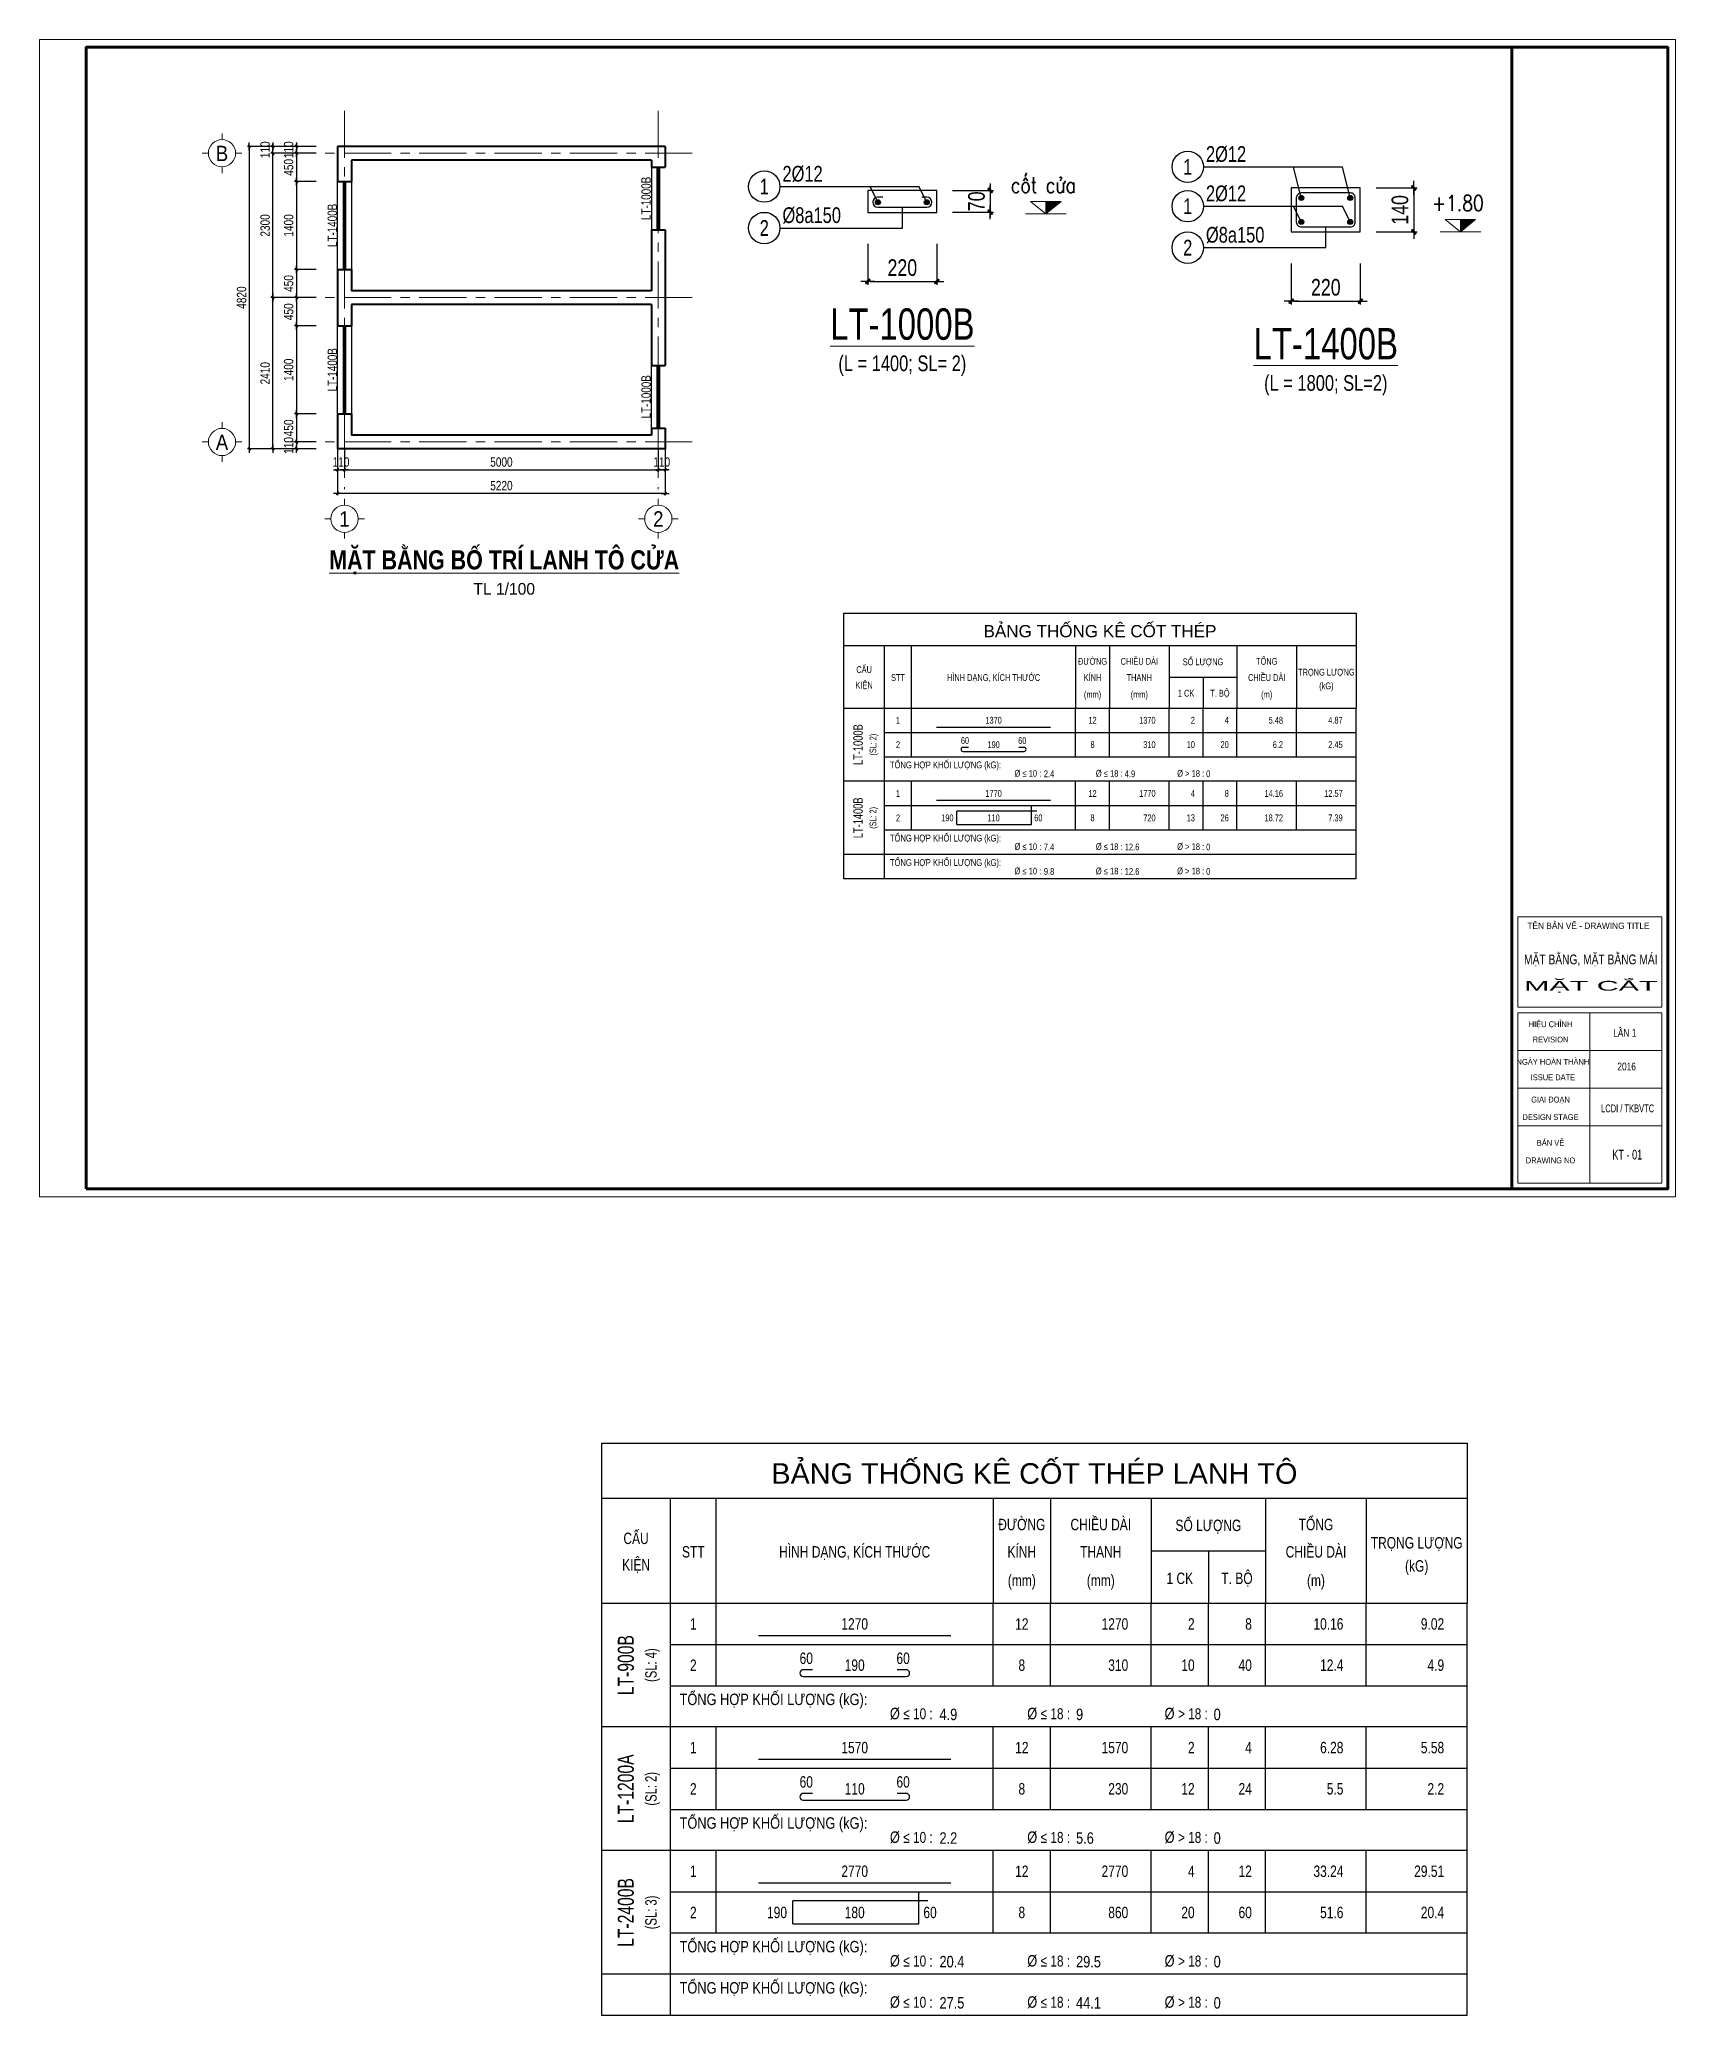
# Model space of a CAD drawing. Header units: millimetres. Extents: x 3293446 to 3468331, y 133678 to 182883.
# Drawn here: x 3382566 to 3408634, y 133678 to 165156 of the extents above; entities that cross this region are included whole.
import ezdxf
from ezdxf.enums import TextEntityAlignment as Align

# ---------------------------------------------------------------- set-up
doc = ezdxf.new("R2010")
doc.units = ezdxf.units.MM
doc.header["$LTSCALE"] = 600
doc.header["$MEASUREMENT"] = 0
doc.header["$PDMODE"] = 32
doc.linetypes.add('CENTER', pattern=[2, 1.25, -0.25, 0.25, -0.25])
doc.layers.get('0').update_dxf_attribs({"lineweight": 0})
doc.layers.get('Defpoints').update_dxf_attribs({"lineweight": 0})
for name, color, linetype, lineweight in [('cat1', 30, 'Continuous', 40), ('Khungten_LCDI', 7, 'Continuous', 5), ('LC Dim', 8, 'Continuous', 18), ('LC ISO', 153, 'Continuous', 13), ('LC Net manh', 239, 'Continuous', 5), ('LC Net thay', 7, 'Continuous', 25), ('LC Text1', 3, 'Continuous', 20), ('LC Text2', 7, 'Continuous', 18), ('truc', 76, 'CENTER', 9)]:
    doc.layers.add(name, color=color, linetype=linetype, lineweight=lineweight)
for name, color, linetype in [('DIM', 1, 'Continuous'), ('KCS_BORDER', 3, 'Continuous'), ('KCS_CHI', 1, 'Continuous'), ('KCS_LANH_TO', 3, 'Continuous'), ('KCS_SNODE', 6, 'Continuous'), ('KCS_STEEL', 4, 'Continuous'), ('KCS_TEXT', 2, 'Continuous'), ('KCS_TEXT_SLCK', 3, 'Continuous'), ('KCS_TEXT_TCK', 3, 'Continuous'), ('KCS_TEXT_TK', 2, 'Continuous'), ('KCS_THONGKE', 5, 'Continuous'), ('MANH', 147, 'Continuous')]:
    doc.layers.add(name, color=color, linetype=linetype)
doc.styles.add('HOATBIF', font='hoatbif.shx', dxfattribs={"width": 0.8})
doc.styles.add('KCS_BIGTEXT', font='arial.ttf', dxfattribs={"width": 0.75})
doc.styles.add('KCS_SMTEXT', font='arial.ttf', dxfattribs={"width": 0.7})
doc.styles.add('Khungten', font='VHAVAN.TTF', dxfattribs={"width": 0.9, "height": 5000})
doc.styles.add('LC 1', font='VHAVANB.TTF')
doc.styles.add('LC3', font='VHARIALB.TTF', dxfattribs={"width": 0.8})
doc.styles.add('T1', font='Vnsimli.shx', dxfattribs={"width": 0.8})
doc.styles.add('Title', font='VHBLACK.TTF', dxfattribs={"width": 0.8})
doc.dimstyles.new('1-100', dxfattribs={"dimscale": 106, "dimtxt": 2.5, "dimasz": 0.35, "dimexe": 0.5, "dimexo": 0, "dimgap": 0.8, "dimtad": 1, "dimdec": 0, "dimzin": 0, "dimdsep": 46, "dimtxsty": 'HOATBIF', "dimblk1": 'DOT', "dimblk2": 'DOT', "dimsah": 1, "dimcen": -1, "dimdle": 1, "dimclrd": 256, "dimclre": 256, "dimclrt": 4, "dimadec": 3, "dimazin": 2, "dimtfac": 0.333333, "dimtdec": 0, "dimtix": 1, "dimtmove": 2, "dimatfit": 3, "dimldrblk": 'DOT', "dimfxl": 1, "dimtvp": 0.833333, "dimtolj": 1, "dimtzin": 0, "dimarcsym": 0})
doc.dimstyles.new('Copy of 1-100 (1- 60)', dxfattribs={"dimscale": 60, "dimtxt": 2.5, "dimasz": 0.35, "dimexe": 0.5, "dimexo": 0, "dimgap": 0.8, "dimtad": 1, "dimdec": 0, "dimzin": 0, "dimdsep": 46, "dimtxsty": 'HOATBIF', "dimblk1": 'DOT', "dimblk2": 'DOT', "dimsah": 1, "dimcen": -1, "dimdle": 1, "dimclrd": 256, "dimclre": 256, "dimclrt": 4, "dimadec": 3, "dimazin": 2, "dimtfac": 0.333333, "dimtdec": 0, "dimtix": 1, "dimtmove": 2, "dimatfit": 3, "dimldrblk": 'DOT', "dimfxl": 1, "dimtvp": 0.833333, "dimtolj": 1, "dimtzin": 0, "dimarcsym": 0})

msp = doc.modelspace()

# ---------------------------------------------------------------- texts
at = {"layer": 'KCS_TEXT', "style": 'KCS_SMTEXT', "width": 0.75}
for s, p in [('2%%c12', (3401151.7, 163206.9)), ('2%%c12', (3394404.3, 162892.6)), ('2%%c12', (3401151.7, 162579.9)), ('%%c8a150', (3394404.3, 162232.6)), ('%%c8a150', (3401151.7, 161919.9))]:
    msp.add_text(s, height=250, dxfattribs=at).set_placement(p)
for s, p in [('LT-1000B', (3392305.9, 162624)), ('LT-1400B', (3387305.9, 162194)), ('LT-1400B', (3387305.9, 159894)), ('LT-1000B', (3392305.9, 159464))]:
    msp.add_text(s, height=150, rotation=90, dxfattribs=at).set_placement(p, align=Align.CENTER)
for s, p in [('(L = 1400; SL= 2)', (3396314.3, 159872.7)), ('(L = 1800; SL=2)', (3403061.7, 159560))]:
    msp.add_text(s, height=250, dxfattribs=at).set_placement(p, align=Align.CENTER)
at = {"layer": 'KCS_TEXT_SLCK', "style": 'KCS_SMTEXT', "width": 0.7}
for p in [(3395899.9, 153922.9), (3395899.9, 152756.5)]:
    msp.add_text('(SL: 2)', height=108, rotation=90, dxfattribs=at).set_placement(p, align=Align.CENTER)
at = {"layer": 'KCS_TEXT_SLCK', "ltscale": 0.5, "style": 'KCS_SMTEXT', "width": 0.7}
for s, p in [('(SL: 4)', (3392399.9, 139258.9)), ('(SL: 2)', (3392399.9, 137289.1)), ('(SL: 3)', (3392399.9, 135319.4))]:
    msp.add_text(s, height=182.38, rotation=90, dxfattribs=at).set_placement(p, align=Align.CENTER)
at = {"layer": 'KCS_TEXT_TCK', "style": 'KCS_SMTEXT', "width": 0.7}
for s, p in [('LT-1000B', (3395683.9, 153922.9)), ('LT-1400B', (3395683.9, 152756.5))]:
    msp.add_text(s, height=151.2, rotation=90, dxfattribs=at).set_placement(p, align=Align.CENTER)
at = {"layer": 'KCS_TEXT_TCK', "ltscale": 0.5, "style": 'KCS_SMTEXT', "width": 0.7}
for s, p in [('LT-900B', (3392035.2, 139258.9)), ('LT-1200A', (3392035.2, 137289.1)), ('LT-2400B', (3392035.2, 135319.4))]:
    msp.add_text(s, height=255.33, rotation=90, dxfattribs=at).set_placement(p, align=Align.CENTER)
at = {"layer": 'KCS_TEXT_TK', "style": 'KCS_SMTEXT', "width": 0.75}
for s, p in [('1', (3400861.7, 163126.9)), ('1', (3394114.3, 162812.6)), ('1', (3394114.7, 162814.6)), ('1', (3400861.7, 162499.9)), ('2', (3394114.3, 162152.6)), ('2', (3394114.7, 162154.6)), ('2', (3400861.7, 161839.9))]:
    msp.add_text(s, height=250, dxfattribs=at).set_placement(p, align=Align.MIDDLE_CENTER)
at = {"layer": 'KCS_TEXT_TK', "color": 4, "style": 'KCS_BIGTEXT'}
msp.add_text('BẢNG THỐNG KÊ CỐT THÉP LANH TÔ', height=328.286, dxfattribs=at).set_placement((3398418.5, 142359.3), align=Align.MIDDLE)
at = {"layer": 'KCS_TEXT_TK', "style": 'KCS_SMTEXT', "width": 0.75}
for s, height, p in [('CẤU', 182.38, (3392071.6, 141187.8)), ('ĐƯỜNG', 182.38, (3398217.9, 141408.1)), ('CHIỀU DÀI', 182.38, (3399476.3, 141408.1)), ('SỐ LƯỢNG', 182.38, (3401190.7, 141394.6)), ('TỔNG', 182.38, (3402905.1, 141408.1)), ('STT', 182.38, (3392983.5, 140972.8)), ('HÌNH DẠNG, KÍCH THƯỚC', 182.381, (3395555.1, 140972.8)), ('KÍNH', 182.38, (3398217.9, 140972.8)), ('THANH', 182.38, (3399476.3, 140972.8)), ('CHIỀU DÀI', 182.38, (3402905.1, 140972.8)), ('TRỌNG LƯỢNG', 182.381, (3404510, 141116.9)), ('KIỆN', 182.38, (3392071.6, 140766.4)), ('(mm)', 182.38, (3398217.9, 140517.7)), ('(mm)', 182.38, (3399476.3, 140517.7)), ('1 CK', 182.38, (3400734.7, 140551)), ('T. BỘ', 182.38, (3401646.6, 140551)), ('(m)', 182.38, (3402905.1, 140517.7)), ('(kG)', 182.38, (3404510, 140748.7))]:
    msp.add_text(s, height=height, dxfattribs=at).set_placement(p, align=Align.CENTER)
at = {"layer": 'LC Text1', "ltscale": 0.2, "style": 'LC 1', "width": 0.9}
for s, p in [('b', (3385474, 163144.8)), ('a', (3385474, 158544.8)), ('1', (3387425.9, 157322.4)), ('2', (3392425.9, 157322.4))]:
    msp.add_text(s, height=244.9, dxfattribs=at).set_placement(p, align=Align.BOTTOM_CENTER)
at = {"layer": 'LC Text2', "style": 'KCS_BIGTEXT', "width": 0.75}
for s, p in [('%%ULT-1000B', (3396314.3, 160372.7)), ('%%ULT-1400B', (3403061.7, 160060))]:
    msp.add_text(s, height=500, dxfattribs=at).set_placement(p, align=Align.CENTER)

# ---------------------------------------------------------------- blocks, each defined once
blk = doc.blocks.new('lcdi fix')
at = {"layer": 'Defpoints', "lineweight": 0}
blk.add_lwpolyline([(-1200, -14850), (-1200, 14850), (40800, 14850), (40800, -14850)], close=True, dxfattribs=at)
at = {"layer": 'Khungten_LCDI', "color": 5, "lineweight": 60}
blk.add_line((36600, 14650), (36600, -14650), dxfattribs=at)
at = {"layer": 'Khungten_LCDI', "color": 5, "lineweight": 25}
blk.add_line((40600, -14650), (40600, 14650), dxfattribs=at)
at = {"layer": 'Khungten_LCDI', "color": 9, "lineweight": 15}
for p, q in [((38600, -10133), (38600, -14500)), ((40450, -11100), (36750, -11100)), ((40450, -12067), (36750, -12067)), ((40450, -13033), (36750, -13033))]:
    blk.add_line(p, q, dxfattribs=at)
at = {"layer": 'Khungten_LCDI', "color": 5, "lineweight": 60}
blk.add_lwpolyline([(0, -14650), (0, 14650), (40600, 14650), (40600, -14650)], close=True, dxfattribs=at)
at = {"layer": 'Khungten_LCDI', "color": 9, "lineweight": 15}
for points in [[(36750, -9983), (40450, -9983), (40450, -7667), (36750, -7667)], [(36750, -14500), (40450, -14500), (40450, -10133), (36750, -10133)]]:
    blk.add_lwpolyline(points, close=True, dxfattribs=at)
at = {"color": 7, "style": 'Khungten'}
blk.add_text('tªn b¶n vÏ - drawing title', height=160, dxfattribs=at).set_placement((38566, -7977), align=Align.CENTER)
at = {"color": 7}
for s, height, style, width, p in [('hiÖu chØnh', 150, 'Khungten', 0.8, (37592, -10499)), ('revision', 150, 'Khungten', 0.8, (37592, -10891)), ('ngµy hoµn thµnh', 150, 'Khungten', 0.8, (37654, -11466)), ('issue date', 150, 'Khungten', 0.8, (37654, -11862)), ('giai ®o¹n', 150, 'Khungten', 0.8, (37592, -12433)), ('lcdi / tkBVTC', 200, 'Title', 0.7, (39571, -12684)), ('design stage', 150, 'Khungten', 0.8, (37592, -12883)), ('b¶n vÏ', 150, 'Khungten', 0.8, (37592, -13544)), ('drawing nO', 150, 'Khungten', 0.8, (37592, -13994))]:
    blk.add_text(s, height=height, dxfattribs=dict(at, style=style, width=width)).set_placement(p, align=Align.CENTER)
at = {"color": 7, "style": 'Khungten', "width": 0.8}
for tag, p in [('REVISION', (39499, -10746)), ('NGAYHT', (39546, -11609))]:
    blk.add_attdef(tag, text='', height=200, dxfattribs=at).set_placement(p, align=Align.CENTER)
at = {"layer": 'LC Text1', "style": 'Title', "width": 3.882085}
for tag, p, p2 in [('TENBANVE1', (36913, -8886), (40339, -8886)), ('TENBANVE2', (36913, -9562), (40339, -9562))]:
    blk.add_attdef(tag, text='', height=250, dxfattribs=at).set_placement(p, p2, align=Align.FIT)
at = {"layer": 'LC Text1', "style": 'Title', "width": 0.7}
blk.add_attdef('SOBANVE', text='', height=250, dxfattribs=at).set_placement((39562, -13896), align=Align.CENTER)
blk = doc.blocks.new('TIEUDE1')
at = {"layer": 'LC Text2', "color": 7, "style": 'LC 1'}
blk.add_attdef('TIªU§Ò', text='', height=5, dxfattribs=at).set_placement((0, 0), align=Align.BOTTOM_CENTER)
blk.add_attdef('TL', text='', height=3, dxfattribs=at).set_placement((0, -2), align=Align.TOP_CENTER)
blk = doc.blocks.new('DOT')
at = {"layer": 'DIM'}
for p, q in [((-3, 0), (3, 0)), ((-1, -1), (1, 1))]:
    blk.add_line(p, q, dxfattribs=at)
blk.add_lwpolyline([(0.5, 1), (-1, -0.5), (-0.5, -1), (1, 0.5)], close=True, dxfattribs=at)
blk = doc.blocks.new('*D560')
at = {"layer": 'Defpoints', "color": 0, "transparency": 16777216}
for p in [(3395764, 161903), (3396864, 161903), (3396864, 161303)]:
    blk.add_point(p, dxfattribs=at)
at = {"layer": 'DIM', "lineweight": -2, "transparency": 16777216}
for p, q in [((3395764, 161903), (3395764, 161250)), ((3396864, 161903), (3396864, 161250)), ((3395801, 161303), (3396827, 161303))]:
    blk.add_line(p, q, dxfattribs=at)
at = {"layer": 'DIM', "lineweight": -2, "transparency": 16777216, "xscale": 37.09999999999999, "yscale": 37.09999999999999, "zscale": 37.09999999999999, "rotation": 180}
blk.add_blockref('DOT', (3395764, 161303), dxfattribs=at)
at = {"layer": 'DIM', "lineweight": -2, "transparency": 16777216, "xscale": 37.09999999999999, "yscale": 37.09999999999999, "zscale": 37.09999999999999}
blk.add_blockref('DOT', (3396864, 161303), dxfattribs=at)
at = {"layer": 'DIM', "color": 4, "transparency": 16777216, "insert": (3396314, 161520), "char_height": 265, "attachment_point": 5, "style": 'HOATBIF'}
blk.add_mtext('\\A1;220', dxfattribs=at)
blk = doc.blocks.new('_Dot')
at = {"color": 0, "linetype": 'ByBlock', "lineweight": -2}
blk.add_line((-0.5, 0), (-1, 0), dxfattribs=at)
at = {"color": 0, "linetype": 'ByBlock', "const_width": 0.5}
blk.add_lwpolyline([(-0.25, 0, 1), (0.25, 0, 1)], format="xyb", close=True, dxfattribs=at)
blk = doc.blocks.new('*D561')
at = {"layer": 'Defpoints', "color": 0, "transparency": 16777216}
for p in [(3397114, 162753), (3397114, 162403), (3397714, 162403)]:
    blk.add_point(p, dxfattribs=at)
at = {"layer": 'DIM', "lineweight": -2, "transparency": 16777216}
for p, q in [((3397114, 162753), (3397767, 162753)), ((3397714, 162790), (3397714, 162827)), ((3397714, 162753), (3397714, 162403)), ((3397114, 162403), (3397767, 162403)), ((3397714, 162366), (3397714, 162328))]:
    blk.add_line(p, q, dxfattribs=at)
at = {"layer": 'DIM', "lineweight": -2, "transparency": 16777216, "xscale": 37.09999999999999, "yscale": 37.09999999999999, "zscale": 37.09999999999999}
for p, rotation in [((3397714, 162753), 270), ((3397714, 162403), 90)]:
    blk.add_blockref('DOT', p, dxfattribs=dict(at, rotation=rotation))
at = {"layer": 'DIM', "color": 4, "transparency": 16777216, "insert": (3397497, 162578), "char_height": 265, "attachment_point": 5, "rotation": 90, "style": 'HOATBIF'}
blk.add_mtext('\\A1;70', dxfattribs=at)
blk = doc.blocks.new('KCS_SNODE')
at = {"layer": 'KCS_SNODE'}
blk.add_hatch(color=256, dxfattribs=at).paths.add_polyline_path([(10, 0, 1), (-10, 0, 1)])
blk.add_circle((0, 0), 10, dxfattribs=at)
blk = doc.blocks.new('*D558')
at = {"layer": 'Defpoints', "color": 0, "transparency": 16777216}
for p in [(3402512, 161590), (3403612, 161590), (3403612, 160990)]:
    blk.add_point(p, dxfattribs=at)
at = {"layer": 'DIM', "lineweight": -2, "transparency": 16777216}
for p, q in [((3402512, 161590), (3402512, 160937)), ((3403612, 161590), (3403612, 160937)), ((3402549, 160990), (3403575, 160990))]:
    blk.add_line(p, q, dxfattribs=at)
at = {"layer": 'DIM', "lineweight": -2, "transparency": 16777216, "xscale": 37.09999999999999, "yscale": 37.09999999999999, "zscale": 37.09999999999999, "rotation": 180}
blk.add_blockref('DOT', (3402512, 160990), dxfattribs=at)
at = {"layer": 'DIM', "lineweight": -2, "transparency": 16777216, "xscale": 37.09999999999999, "yscale": 37.09999999999999, "zscale": 37.09999999999999}
blk.add_blockref('DOT', (3403612, 160990), dxfattribs=at)
at = {"layer": 'DIM', "color": 4, "transparency": 16777216, "insert": (3403062, 161207), "char_height": 265, "attachment_point": 5, "style": 'HOATBIF'}
blk.add_mtext('\\A1;220', dxfattribs=at)
blk = doc.blocks.new('*D559')
at = {"layer": 'Defpoints', "color": 0, "transparency": 16777216}
for p in [(3403862, 162792), (3403862, 162090), (3404462, 162090)]:
    blk.add_point(p, dxfattribs=at)
at = {"layer": 'DIM', "lineweight": -2, "transparency": 16777216}
for p, q in [((3403862, 162792), (3404515, 162792)), ((3404462, 162755), (3404462, 162127)), ((3403862, 162090), (3404515, 162090))]:
    blk.add_line(p, q, dxfattribs=at)
at = {"layer": 'DIM', "lineweight": -2, "transparency": 16777216, "xscale": 37.09999999999999, "yscale": 37.09999999999999, "zscale": 37.09999999999999}
for p, rotation in [((3404462, 162792), 90), ((3404462, 162090), 270)]:
    blk.add_blockref('DOT', p, dxfattribs=dict(at, rotation=rotation))
at = {"layer": 'DIM', "color": 4, "transparency": 16777216, "insert": (3404244, 162441), "char_height": 265, "attachment_point": 5, "rotation": 90, "style": 'HOATBIF'}
blk.add_mtext('\\A1;140', dxfattribs=at)
blk = doc.blocks.new('Caodo1')
at = {"layer": 'LC Text1'}
blk.add_hatch(color=4, dxfattribs=at).paths.add_polyline_path([(0, 200), (0, 0), (243, 200)])
at = {"layer": 'LC Text1', "color": 4}
for p, q in [((324, 0), (-324, 0)), ((0, 0), (0, 200))]:
    blk.add_line(p, q, dxfattribs=at)
blk.add_lwpolyline([(-243, 200), (243, 200), (0, 0), (0, 0)], close=True, dxfattribs=at)
at = {"layer": 'LC Text1', "color": 4, "style": 'T1', "width": 0.8}
blk.add_attdef('%%P0,00', text='', height=250, dxfattribs=at).set_placement((-39, 460), align=Align.MIDDLE_CENTER)
blk = doc.blocks.new('TK_2')
at = {"layer": 'KCS_STEEL'}
blk.add_line((19.25, 2), (61.25, 2), dxfattribs=at)
at = {"layer": 'KCS_TEXT_TK'}
for p, q in [((-15, 0), (-15, 9)), ((0, 0), (0, 9)), ((10, 0), (10, 9)), ((70.5, 0), (70.5, 9)), ((83, 0), (83, 9)), ((105, 0), (105, 9)), ((117.5, 0), (117.5, 9)), ((130, 0), (130, 9)), ((152, 0), (152, 9)), ((174, 0), (174, 9))]:
    blk.add_line(p, q, dxfattribs=at)
at = {"layer": 'KCS_THONGKE'}
blk.add_line((0, 0), (174, 0), dxfattribs=at)
at = {"layer": 'KCS_TEXT_TK', "style": 'KCS_SMTEXT', "width": 0.75}
for tag, p in [('SH', (5, 4.5)), ('L2', (40.25, 4.5)), ('DK', (76.75, 4.5))]:
    blk.add_attdef(tag, text='', height=2.5, dxfattribs=at).set_placement(p, align=Align.MIDDLE)
for tag, p in [('DAI', (100, 4.5)), ('SL1', (114.5, 4.5)), ('SLA', (127, 4.5)), ('DT', (147, 4.5)), ('TL', (169, 4.5))]:
    blk.add_attdef(tag, text='', height=2.5, dxfattribs=at).set_placement(p, align=Align.MIDDLE_RIGHT)
blk = doc.blocks.new('TK_4')
at = {"layer": 'KCS_STEEL'}
for p, q in [((31, 3.5), (29, 3.5)), ((29, 2), (51.5, 2)), ((51.5, 3.5), (49.5, 3.5))]:
    blk.add_line(p, q, dxfattribs=at)
for centre, start, end in [((29, 2.75), 90, 270), ((51.5, 2.75), 270, 90)]:
    blk.add_arc(centre, 0.75, start, end, dxfattribs=at)
at = {"layer": 'KCS_TEXT_TK'}
for p, q in [((-15, 0), (-15, 9)), ((0, 0), (0, 9)), ((10, 0), (10, 9)), ((70.5, 0), (70.5, 9)), ((83, 0), (83, 9)), ((105, 0), (105, 9)), ((117.5, 0), (117.5, 9)), ((130, 0), (130, 9)), ((152, 0), (152, 9)), ((174, 0), (174, 9))]:
    blk.add_line(p, q, dxfattribs=at)
at = {"layer": 'KCS_THONGKE'}
blk.add_line((0, 0), (174, 0), dxfattribs=at)
at = {"layer": 'KCS_TEXT_TK', "style": 'KCS_SMTEXT', "width": 0.75}
for tag, p in [('SH', (5, 4.5)), ('M', (29.67, 6)), ('L2', (40.25, 4.5)), ('M', (50.83, 6)), ('DK', (76.75, 4.5))]:
    blk.add_attdef(tag, text='', height=2.5, dxfattribs=at).set_placement(p, align=Align.MIDDLE)
for tag, p in [('DAI', (100, 4.5)), ('SL1', (114.5, 4.5)), ('SLA', (127, 4.5)), ('DT', (147, 4.5)), ('TL', (169, 4.5))]:
    blk.add_attdef(tag, text='', height=2.5, dxfattribs=at).set_placement(p, align=Align.MIDDLE_RIGHT)
blk = doc.blocks.new('TK_14')
at = {"layer": 'KCS_STEEL'}
for p, q in [((54.25, 2), (54.25, 9)), ((56.25, 7), (26.75, 7)), ((26.75, 2), (26.75, 7)), ((26.75, 2), (54.25, 2))]:
    blk.add_line(p, q, dxfattribs=at)
at = {"layer": 'KCS_TEXT_TK'}
for p, q in [((-15, 0), (-15, 9)), ((0, 0), (0, 9)), ((10, 0), (10, 9)), ((70.5, 0), (70.5, 9)), ((83, 0), (83, 9)), ((105, 0), (105, 9)), ((117.5, 0), (117.5, 9)), ((130, 0), (130, 9)), ((152, 0), (152, 9)), ((174, 0), (174, 9))]:
    blk.add_line(p, q, dxfattribs=at)
at = {"layer": 'KCS_THONGKE'}
blk.add_line((174, 0), (0, 0), dxfattribs=at)
at = {"layer": 'KCS_TEXT_TK', "style": 'KCS_SMTEXT', "width": 0.75}
for tag, p in [('SH', (5, 4.5)), ('L2', (40.25, 4.5)), ('DK', (76.75, 4.5))]:
    blk.add_attdef(tag, text='', height=2.5, dxfattribs=at).set_placement(p, align=Align.MIDDLE)
for tag, p in [('L1', (25.47, 4.5)), ('DAI', (100, 4.5)), ('SL1', (114.5, 4.5)), ('SLA', (127, 4.5)), ('DT', (147, 4.5)), ('TL', (169, 4.5))]:
    blk.add_attdef(tag, text='', height=2.5, dxfattribs=at).set_placement(p, align=Align.MIDDLE_RIGHT)
blk.add_attdef('M', text='', height=2.5, dxfattribs=at).set_placement((55.25, 4.5), align=Align.MIDDLE_LEFT)
blk = doc.blocks.new('CTK_THKL')
at = {"layer": 'KCS_TEXT_TK'}
for p, q in [((-15, 0), (-15, 9)), ((0, 0), (0, 9)), ((174, 0), (174, 9)), ((174, 0), (-15, 0))]:
    blk.add_line(p, q, dxfattribs=at)
at = {"layer": 'KCS_BORDER', "color": 5, "style": 'KCS_SMTEXT', "width": 0.7}
blk.add_attdef('TYPE', (85.49, -1.5), '', height=0.025, rotation=90, dxfattribs=at)
at = {"layer": 'KCS_TEXT_TK', "style": 'KCS_SMTEXT', "width": 0.8}
blk.add_text('TỔNG HỢP KHỐI LƯỢNG (kG):', height=2.5, dxfattribs=at).set_placement((2, 4.78))
at = {"layer": 'KCS_TEXT_TK', "char_height": 2.5, "attachment_point": 1, "style": 'KCS_SMTEXT'}
for s, insert in [('{\\W0.8;%%C \\fSymbol|b0|i0|c2|p18;\\H0.95833x;£ 10 :}', (47.94, 4.19)), ('{\\W0.8;%%C \\fSymbol|b0|i0|c2|p18;\\H0.95833x;£ 18 :}', (77.94, 4.19)), ('{\\W0.8;%%C \\fSymbol|b0|i0|c2|p18;\\H0.95833x;> 18 :}', (107.94, 4.19))]:
    blk.add_mtext_dynamic_manual_height_columns(s, width=13.4519, gutter_width=12.5, heights=[0], dxfattribs=dict(at, insert=insert))
at = {"layer": 'KCS_TEXT_TK', "style": 'KCS_SMTEXT', "width": 0.8}
for tag, p in [('TL1', (58.77, 1.5)), ('TL2', (88.6, 1.5)), ('TL3', (118.65, 1.5))]:
    blk.add_attdef(tag, p, '', height=2.5, dxfattribs=at)
blk = doc.blocks.new('TTRUC')
at = {"layer": 'LC ISO'}
for p, q in [((0, 6.9), (0, 10.1)), ((-6.9, 0), (-10.1, 0)), ((6.9, 0), (10.1, 0)), ((0, -6.9), (0, -10.1))]:
    blk.add_line(p, q, dxfattribs=at)
at = {"layer": 'LC Net manh'}
blk.add_circle((0, 0), 6.95, dxfattribs=at)
blk = doc.blocks.new('THONGKE_TITLE')
at = {"layer": 'KCS_TEXT_TK'}
for p, q in [((0, -35), (0, 0)), ((0, 0), (189, 0)), ((189, 0), (189, -35)), ((0, -12), (189, -12)), ((15, -35), (15, -12)), ((25, -35), (25, -12)), ((85.5, -12), (85.5, -35)), ((98, -12), (98, -35)), ((120, -12), (120, -35)), ((145, -12), (145, -35)), ((167, -12), (167, -35)), ((120, -23.56), (145, -23.56)), ((132.5, -23.56), (132.5, -35)), ((0, -35), (189, -35))]:
    blk.add_line(p, q, dxfattribs=at)
at = {"layer": 'KCS_TEXT_TK', "color": 4, "style": 'KCS_BIGTEXT'}
blk.add_text('BẢNG THỐNG KÊ CỐT THÉP', height=4.5, dxfattribs=at).set_placement((94.5, -6), align=Align.MIDDLE)
at = {"layer": 'KCS_TEXT_TK', "style": 'KCS_SMTEXT', "width": 0.75}
for s, p in [('CẤU', (7.5, -22.06)), ('HÌNH DẠNG, KÍCH THƯỚC', (55.25, -25.01)), ('ĐƯỜNG', (91.75, -19.04)), ('KÍNH', (91.75, -25.01)), ('CHIỀU DÀI', (109, -19.04)), ('SỐ LƯỢNG', (132.5, -19.22)), ('CHIỀU DÀI', (156, -25.01)), ('TỔNG', (156, -19.04)), ('TRỌNG LƯỢNG', (178, -23.03)), ('KIỆN', (7.5, -27.84)), ('STT', (20, -25.01)), ('(mm)', (91.75, -31.24)), ('THANH', (109, -25.01)), ('(mm)', (109, -31.24)), ('1 CK', (126.25, -30.79)), ('T. BỘ', (138.75, -30.79)), ('(m)', (156, -31.24)), ('(kG)', (178, -28.08))]:
    blk.add_text(s, height=2.5, dxfattribs=at).set_placement(p, align=Align.CENTER)
blk = doc.blocks.new('*D759')
at = {"layer": 'Defpoints', "color": 0, "transparency": 16777216}
for p in [(3387316, 158634), (3387426, 158634), (3387426, 158300)]:
    blk.add_point(p, dxfattribs=at)
at = {"layer": 'LC Dim', "lineweight": -2, "transparency": 16777216}
for p, q in [((3387316, 158634), (3387316, 158270)), ((3387426, 158634), (3387426, 158270)), ((3387295, 158300), (3387274, 158300)), ((3387316, 158300), (3387426, 158300)), ((3387447, 158300), (3387468, 158300))]:
    blk.add_line(p, q, dxfattribs=at)
at = {"layer": 'LC Dim', "lineweight": -2, "transparency": 16777216, "xscale": 21, "yscale": 21, "zscale": 21}
blk.add_blockref('DOT', (3387316, 158300), dxfattribs=at)
at = {"layer": 'LC Dim', "lineweight": -2, "transparency": 16777216, "xscale": 21, "yscale": 21, "zscale": 21, "rotation": 180}
blk.add_blockref('DOT', (3387426, 158300), dxfattribs=at)
at = {"layer": 'LC Dim', "color": 4, "transparency": 16777216, "insert": (3387371, 158424), "char_height": 150, "attachment_point": 5, "style": 'HOATBIF'}
blk.add_mtext('\\A1;110', dxfattribs=at)
blk = doc.blocks.new('*D760')
at = {"layer": 'Defpoints', "color": 0, "transparency": 16777216}
for p in [(3387426, 158634), (3392426, 158634), (3392426, 158300)]:
    blk.add_point(p, dxfattribs=at)
at = {"layer": 'LC Dim', "lineweight": -2, "transparency": 16777216}
for p, q in [((3387426, 158634), (3387426, 158270)), ((3392426, 158634), (3392426, 158270)), ((3387447, 158300), (3392405, 158300))]:
    blk.add_line(p, q, dxfattribs=at)
at = {"layer": 'LC Dim', "lineweight": -2, "transparency": 16777216, "xscale": 21, "yscale": 21, "zscale": 21, "rotation": 180}
blk.add_blockref('DOT', (3387426, 158300), dxfattribs=at)
at = {"layer": 'LC Dim', "lineweight": -2, "transparency": 16777216, "xscale": 21, "yscale": 21, "zscale": 21}
blk.add_blockref('DOT', (3392426, 158300), dxfattribs=at)
at = {"layer": 'LC Dim', "color": 4, "transparency": 16777216, "insert": (3389926, 158424), "char_height": 150, "attachment_point": 5, "style": 'HOATBIF'}
blk.add_mtext('\\A1;5000', dxfattribs=at)
blk = doc.blocks.new('*D762')
at = {"layer": 'Defpoints', "color": 0, "transparency": 16777216}
for p in [(3392426, 158634), (3392536, 158634), (3392426, 158300)]:
    blk.add_point(p, dxfattribs=at)
at = {"layer": 'LC Dim', "lineweight": -2, "transparency": 16777216}
for p, q in [((3392426, 158634), (3392426, 158270)), ((3392536, 158634), (3392536, 158270)), ((3392405, 158300), (3392384, 158300)), ((3392536, 158300), (3392426, 158300)), ((3392557, 158300), (3392578, 158300))]:
    blk.add_line(p, q, dxfattribs=at)
at = {"layer": 'LC Dim', "lineweight": -2, "transparency": 16777216, "xscale": 21, "yscale": 21, "zscale": 21}
blk.add_blockref('DOT', (3392426, 158300), dxfattribs=at)
at = {"layer": 'LC Dim', "lineweight": -2, "transparency": 16777216, "xscale": 21, "yscale": 21, "zscale": 21, "rotation": 180}
blk.add_blockref('DOT', (3392536, 158300), dxfattribs=at)
at = {"layer": 'LC Dim', "color": 4, "transparency": 16777216, "insert": (3392481, 158424), "char_height": 150, "attachment_point": 5, "style": 'HOATBIF'}
blk.add_mtext('\\A1;110', dxfattribs=at)
blk = doc.blocks.new('*D763')
at = {"layer": 'Defpoints', "color": 0, "transparency": 16777216}
for p in [(3387316, 158634), (3392536, 158634), (3387316, 157926)]:
    blk.add_point(p, dxfattribs=at)
at = {"layer": 'LC Dim', "lineweight": -2, "transparency": 16777216}
for p, q in [((3387316, 158634), (3387316, 157896)), ((3392536, 158634), (3392536, 157896)), ((3392515, 157926), (3387337, 157926))]:
    blk.add_line(p, q, dxfattribs=at)
at = {"layer": 'LC Dim', "lineweight": -2, "transparency": 16777216, "xscale": 21, "yscale": 21, "zscale": 21, "rotation": 180}
blk.add_blockref('DOT', (3387316, 157926), dxfattribs=at)
at = {"layer": 'LC Dim', "lineweight": -2, "transparency": 16777216, "xscale": 21, "yscale": 21, "zscale": 21}
blk.add_blockref('DOT', (3392536, 157926), dxfattribs=at)
at = {"layer": 'LC Dim', "color": 4, "transparency": 16777216, "insert": (3389926, 158048), "char_height": 150, "attachment_point": 5, "style": 'HOATBIF'}
blk.add_mtext('\\A1;5220', dxfattribs=at)
blk = doc.blocks.new('*D764')
at = {"layer": 'Defpoints', "color": 0, "transparency": 16777216}
for p in [(3386972, 163454), (3386659, 163344), (3386972, 163344)]:
    blk.add_point(p, dxfattribs=at)
at = {"layer": 'LC Dim', "lineweight": -2, "transparency": 16777216}
for p, q in [((3386972, 163454), (3386629, 163454)), ((3386659, 163475), (3386659, 163496)), ((3386659, 163454), (3386659, 163344)), ((3386972, 163344), (3386629, 163344)), ((3386659, 163323), (3386659, 163302))]:
    blk.add_line(p, q, dxfattribs=at)
at = {"layer": 'LC Dim', "lineweight": -2, "transparency": 16777216, "xscale": 21, "yscale": 21, "zscale": 21}
for p, rotation in [((3386659, 163454), 270), ((3386659, 163344), 90)]:
    blk.add_blockref('DOT', p, dxfattribs=dict(at, rotation=rotation))
at = {"layer": 'LC Dim', "color": 4, "transparency": 16777216, "insert": (3386536, 163399), "char_height": 150, "attachment_point": 5, "rotation": 90, "style": 'HOATBIF'}
blk.add_mtext('\\A1;110', dxfattribs=at)
blk = doc.blocks.new('*D766')
at = {"layer": 'Defpoints', "color": 0, "transparency": 16777216}
for p in [(3386972, 163344), (3386659, 162894), (3386972, 162894)]:
    blk.add_point(p, dxfattribs=at)
at = {"layer": 'LC Dim', "lineweight": -2, "transparency": 16777216}
for p, q in [((3386972, 163344), (3386629, 163344)), ((3386659, 163323), (3386659, 162915)), ((3386972, 162894), (3386629, 162894))]:
    blk.add_line(p, q, dxfattribs=at)
at = {"layer": 'LC Dim', "lineweight": -2, "transparency": 16777216, "xscale": 21, "yscale": 21, "zscale": 21}
for p, rotation in [((3386659, 163344), 90), ((3386659, 162894), 270)]:
    blk.add_blockref('DOT', p, dxfattribs=dict(at, rotation=rotation))
at = {"layer": 'LC Dim', "color": 4, "transparency": 16777216, "insert": (3386536, 163119), "char_height": 150, "attachment_point": 5, "rotation": 90, "style": 'HOATBIF'}
blk.add_mtext('\\A1;450', dxfattribs=at)
blk = doc.blocks.new('*D767')
at = {"layer": 'Defpoints', "color": 0, "transparency": 16777216}
for p in [(3386972, 162894), (3386659, 161494), (3386972, 161494)]:
    blk.add_point(p, dxfattribs=at)
at = {"layer": 'LC Dim', "lineweight": -2, "transparency": 16777216}
for p, q in [((3386972, 162894), (3386629, 162894)), ((3386659, 162873), (3386659, 161515)), ((3386972, 161494), (3386629, 161494))]:
    blk.add_line(p, q, dxfattribs=at)
at = {"layer": 'LC Dim', "lineweight": -2, "transparency": 16777216, "xscale": 21, "yscale": 21, "zscale": 21}
for p, rotation in [((3386659, 162894), 90), ((3386659, 161494), 270)]:
    blk.add_blockref('DOT', p, dxfattribs=dict(at, rotation=rotation))
at = {"layer": 'LC Dim', "color": 4, "transparency": 16777216, "insert": (3386536, 162194), "char_height": 150, "attachment_point": 5, "rotation": 90, "style": 'HOATBIF'}
blk.add_mtext('\\A1;1400', dxfattribs=at)
blk = doc.blocks.new('*D768')
at = {"layer": 'Defpoints', "color": 0, "transparency": 16777216}
for p in [(3386972, 161494), (3386659, 161044), (3386972, 161044)]:
    blk.add_point(p, dxfattribs=at)
at = {"layer": 'LC Dim', "lineweight": -2, "transparency": 16777216}
for p, q in [((3386972, 161494), (3386629, 161494)), ((3386659, 161473), (3386659, 161065)), ((3386972, 161044), (3386629, 161044))]:
    blk.add_line(p, q, dxfattribs=at)
at = {"layer": 'LC Dim', "lineweight": -2, "transparency": 16777216, "xscale": 21, "yscale": 21, "zscale": 21}
for p, rotation in [((3386659, 161494), 90), ((3386659, 161044), 270)]:
    blk.add_blockref('DOT', p, dxfattribs=dict(at, rotation=rotation))
at = {"layer": 'LC Dim', "color": 4, "transparency": 16777216, "insert": (3386536, 161269), "char_height": 150, "attachment_point": 5, "rotation": 90, "style": 'HOATBIF'}
blk.add_mtext('\\A1;450', dxfattribs=at)
blk = doc.blocks.new('*D769')
at = {"layer": 'Defpoints', "color": 0, "transparency": 16777216}
for p in [(3386972, 161044), (3386659, 160594), (3386972, 160594)]:
    blk.add_point(p, dxfattribs=at)
at = {"layer": 'LC Dim', "lineweight": -2, "transparency": 16777216}
for p, q in [((3386972, 161044), (3386629, 161044)), ((3386659, 161023), (3386659, 160615)), ((3386972, 160594), (3386629, 160594))]:
    blk.add_line(p, q, dxfattribs=at)
at = {"layer": 'LC Dim', "lineweight": -2, "transparency": 16777216, "xscale": 21, "yscale": 21, "zscale": 21}
for p, rotation in [((3386659, 161044), 90), ((3386659, 160594), 270)]:
    blk.add_blockref('DOT', p, dxfattribs=dict(at, rotation=rotation))
at = {"layer": 'LC Dim', "color": 4, "transparency": 16777216, "insert": (3386536, 160819), "char_height": 150, "attachment_point": 5, "rotation": 90, "style": 'HOATBIF'}
blk.add_mtext('\\A1;450', dxfattribs=at)
blk = doc.blocks.new('*D770')
at = {"layer": 'Defpoints', "color": 0, "transparency": 16777216}
for p in [(3386972, 160594), (3386659, 159194), (3386972, 159194)]:
    blk.add_point(p, dxfattribs=at)
at = {"layer": 'LC Dim', "lineweight": -2, "transparency": 16777216}
for p, q in [((3386972, 160594), (3386629, 160594)), ((3386659, 160573), (3386659, 159215)), ((3386972, 159194), (3386629, 159194))]:
    blk.add_line(p, q, dxfattribs=at)
at = {"layer": 'LC Dim', "lineweight": -2, "transparency": 16777216, "xscale": 21, "yscale": 21, "zscale": 21}
for p, rotation in [((3386659, 160594), 90), ((3386659, 159194), 270)]:
    blk.add_blockref('DOT', p, dxfattribs=dict(at, rotation=rotation))
at = {"layer": 'LC Dim', "color": 4, "transparency": 16777216, "insert": (3386536, 159894), "char_height": 150, "attachment_point": 5, "rotation": 90, "style": 'HOATBIF'}
blk.add_mtext('\\A1;1400', dxfattribs=at)
blk = doc.blocks.new('*D771')
at = {"layer": 'Defpoints', "color": 0, "transparency": 16777216}
for p in [(3386972, 159194), (3386659, 158744), (3386972, 158744)]:
    blk.add_point(p, dxfattribs=at)
at = {"layer": 'LC Dim', "lineweight": -2, "transparency": 16777216}
for p, q in [((3386972, 159194), (3386629, 159194)), ((3386659, 159173), (3386659, 158765)), ((3386972, 158744), (3386629, 158744))]:
    blk.add_line(p, q, dxfattribs=at)
at = {"layer": 'LC Dim', "lineweight": -2, "transparency": 16777216, "xscale": 21, "yscale": 21, "zscale": 21}
for p, rotation in [((3386659, 159194), 90), ((3386659, 158744), 270)]:
    blk.add_blockref('DOT', p, dxfattribs=dict(at, rotation=rotation))
at = {"layer": 'LC Dim', "color": 4, "transparency": 16777216, "insert": (3386536, 158969), "char_height": 150, "attachment_point": 5, "rotation": 90, "style": 'HOATBIF'}
blk.add_mtext('\\A1;450', dxfattribs=at)
blk = doc.blocks.new('*D772')
at = {"layer": 'Defpoints', "color": 0, "transparency": 16777216}
for p in [(3386972, 158744), (3386659, 158634), (3386972, 158634)]:
    blk.add_point(p, dxfattribs=at)
at = {"layer": 'LC Dim', "lineweight": -2, "transparency": 16777216}
for p, q in [((3386972, 158744), (3386629, 158744)), ((3386659, 158765), (3386659, 158786)), ((3386659, 158744), (3386659, 158634)), ((3386972, 158634), (3386629, 158634)), ((3386659, 158613), (3386659, 158592))]:
    blk.add_line(p, q, dxfattribs=at)
at = {"layer": 'LC Dim', "lineweight": -2, "transparency": 16777216, "xscale": 21, "yscale": 21, "zscale": 21}
for p, rotation in [((3386659, 158744), 270), ((3386659, 158634), 90)]:
    blk.add_blockref('DOT', p, dxfattribs=dict(at, rotation=rotation))
at = {"layer": 'LC Dim', "color": 4, "transparency": 16777216, "insert": (3386536, 158689), "char_height": 150, "attachment_point": 5, "rotation": 90, "style": 'HOATBIF'}
blk.add_mtext('\\A1;110', dxfattribs=at)
blk = doc.blocks.new('*D773')
at = {"layer": 'Defpoints', "color": 0, "transparency": 16777216}
for p in [(3386284, 161044), (3386972, 161044), (3386972, 158634)]:
    blk.add_point(p, dxfattribs=at)
at = {"layer": 'LC Dim', "lineweight": -2, "transparency": 16777216}
for p, q in [((3386972, 161044), (3386254, 161044)), ((3386284, 158655), (3386284, 161023)), ((3386972, 158634), (3386254, 158634))]:
    blk.add_line(p, q, dxfattribs=at)
at = {"layer": 'LC Dim', "lineweight": -2, "transparency": 16777216, "xscale": 21, "yscale": 21, "zscale": 21}
for p, rotation in [((3386284, 161044), 90), ((3386284, 158634), 270)]:
    blk.add_blockref('DOT', p, dxfattribs=dict(at, rotation=rotation))
at = {"layer": 'LC Dim', "color": 4, "transparency": 16777216, "insert": (3386161, 159839), "char_height": 150, "attachment_point": 5, "rotation": 90, "style": 'HOATBIF'}
blk.add_mtext('\\A1;2410', dxfattribs=at)
blk = doc.blocks.new('*D774')
at = {"layer": 'Defpoints', "color": 0, "transparency": 16777216}
for p in [(3386284, 163344), (3386972, 163344), (3386972, 161044)]:
    blk.add_point(p, dxfattribs=at)
at = {"layer": 'LC Dim', "lineweight": -2, "transparency": 16777216}
for p, q in [((3386972, 163344), (3386254, 163344)), ((3386284, 161065), (3386284, 163323)), ((3386972, 161044), (3386254, 161044))]:
    blk.add_line(p, q, dxfattribs=at)
at = {"layer": 'LC Dim', "lineweight": -2, "transparency": 16777216, "xscale": 21, "yscale": 21, "zscale": 21}
for p, rotation in [((3386284, 163344), 90), ((3386284, 161044), 270)]:
    blk.add_blockref('DOT', p, dxfattribs=dict(at, rotation=rotation))
at = {"layer": 'LC Dim', "color": 4, "transparency": 16777216, "insert": (3386161, 162194), "char_height": 150, "attachment_point": 5, "rotation": 90, "style": 'HOATBIF'}
blk.add_mtext('\\A1;2300', dxfattribs=at)
blk = doc.blocks.new('*D775')
at = {"layer": 'Defpoints', "color": 0, "transparency": 16777216}
for p in [(3386284, 163454), (3386972, 163454), (3386972, 163344)]:
    blk.add_point(p, dxfattribs=at)
at = {"layer": 'LC Dim', "lineweight": -2, "transparency": 16777216}
for p, q in [((3386972, 163454), (3386254, 163454)), ((3386284, 163475), (3386284, 163496)), ((3386284, 163344), (3386284, 163454)), ((3386972, 163344), (3386254, 163344)), ((3386284, 163323), (3386284, 163302))]:
    blk.add_line(p, q, dxfattribs=at)
at = {"layer": 'LC Dim', "lineweight": -2, "transparency": 16777216, "xscale": 21, "yscale": 21, "zscale": 21}
for p, rotation in [((3386284, 163454), 270), ((3386284, 163344), 90)]:
    blk.add_blockref('DOT', p, dxfattribs=dict(at, rotation=rotation))
at = {"layer": 'LC Dim', "color": 4, "transparency": 16777216, "insert": (3386161, 163399), "char_height": 150, "attachment_point": 5, "rotation": 90, "style": 'HOATBIF'}
blk.add_mtext('\\A1;110', dxfattribs=at)
blk = doc.blocks.new('*D776')
at = {"layer": 'Defpoints', "color": 0, "transparency": 16777216}
for p in [(3386972, 163454), (3385909, 158634), (3386972, 158634)]:
    blk.add_point(p, dxfattribs=at)
at = {"layer": 'LC Dim', "lineweight": -2, "transparency": 16777216}
for p, q in [((3386972, 163454), (3385879, 163454)), ((3385909, 163433), (3385909, 158655)), ((3386972, 158634), (3385879, 158634))]:
    blk.add_line(p, q, dxfattribs=at)
at = {"layer": 'LC Dim', "lineweight": -2, "transparency": 16777216, "xscale": 21, "yscale": 21, "zscale": 21}
for p, rotation in [((3385909, 163454), 90), ((3385909, 158634), 270)]:
    blk.add_blockref('DOT', p, dxfattribs=dict(at, rotation=rotation))
at = {"layer": 'LC Dim', "color": 4, "transparency": 16777216, "insert": (3385786, 161044), "char_height": 150, "attachment_point": 5, "rotation": 90, "style": 'HOATBIF'}
blk.add_mtext('\\A1;4820', dxfattribs=at)

# ---------------------------------------------------------------- dimensions: what is measured, and where the dimension line sits
at = {"layer": 'DIM'}
for p1, p2, distance, picture, middle in [((3397114.3, 162752.6), (3397114.3, 162402.6), 600, '*D561', (3397497, 162577.6)), ((3403861.7, 162791.9), (3403861.7, 162089.9), 600, '*D559', (3404244.4, 162440.9)), ((3395764.3, 161902.6), (3396864.3, 161902.6), -600, '*D560', (3396314.3, 161519.9)), ((3402511.7, 161589.9), (3403611.7, 161589.9), -600, '*D558', (3403061.7, 161207.2))]:
    dim = msp.add_aligned_dim(p1=p1, p2=p2, distance=distance, dimstyle='1-100', override={"dimlfac": 0.2}, dxfattribs=at)
    dim.commit()
    dim.dimension.update_dxf_attribs({"geometry": picture, "text_midpoint": middle})
at = {"layer": 'LC Dim'}
for base, p1, p2, picture, middle in [((3385908.5, 158634), (3386972.2, 163454), (3386972.2, 158634), '*D776', (3385785.5, 161044)), ((3386283.5, 163454), (3386972.2, 163344), (3386972.2, 163454), '*D775', (3386160.5, 163399)), ((3386283.5, 163344), (3386972.2, 161044), (3386972.2, 163344), '*D774', (3386160.5, 162194)), ((3386658.5, 163344), (3386972.2, 163454), (3386972.2, 163344), '*D764', (3386535.5, 163399)), ((3386658.5, 162894), (3386972.2, 163344), (3386972.2, 162894), '*D766', (3386535.5, 163119)), ((3386658.5, 161494), (3386972.2, 162894), (3386972.2, 161494), '*D767', (3386535.5, 162194)), ((3386658.5, 161044), (3386972.2, 161494), (3386972.2, 161044), '*D768', (3386535.5, 161269)), ((3386283.5, 161044), (3386972.2, 158634), (3386972.2, 161044), '*D773', (3386160.5, 159839)), ((3386658.5, 160594), (3386972.2, 161044), (3386972.2, 160594), '*D769', (3386535.5, 160819)), ((3386658.5, 159194), (3386972.2, 160594), (3386972.2, 159194), '*D770', (3386535.5, 159894)), ((3386658.5, 158744), (3386972.2, 159194), (3386972.2, 158744), '*D771', (3386535.5, 158969)), ((3386658.5, 158634), (3386972.2, 158744), (3386972.2, 158634), '*D772', (3386535.5, 158689))]:
    dim = msp.add_linear_dim(base=base, p1=p1, p2=p2, angle=90, dimstyle='Copy of 1-100 (1- 60)', dxfattribs=at)
    dim.commit()
    dim.dimension.update_dxf_attribs({"geometry": picture, "text_midpoint": middle})
for base, p1, p2, picture, middle in [((3387425.9, 158300.5), (3387315.9, 158634), (3387425.9, 158634), '*D759', (3387370.9, 158423.5)), ((3387315.9, 157925.5), (3392535.9, 158634), (3387315.9, 158634), '*D763', (3389925.9, 158048.5)), ((3392425.9, 158300.5), (3387425.9, 158634), (3392425.9, 158634), '*D760', (3389925.9, 158423.5)), ((3392425.9, 158300.5), (3392535.9, 158634), (3392425.9, 158634), '*D762', (3392480.9, 158423.5))]:
    dim = msp.add_linear_dim(base=base, p1=p1, p2=p2, dimstyle='Copy of 1-100 (1- 60)', dxfattribs=at)
    dim.commit()
    dim.dimension.update_dxf_attribs({"geometry": picture, "text_midpoint": middle})

# ---------------------------------------------------------------- linework, layer by layer
at = {"layer": 'cat1'}
for p, q in [((3392535.9, 163454), (3387315.9, 163454)), ((3387315.9, 163454), (3387315.9, 162894)), ((3392535.9, 163454), (3392535.9, 163124)), ((3392315.9, 163234), (3387535.9, 163234)), ((3387535.9, 163234), (3387535.9, 162894)), ((3392315.9, 163234), (3392315.9, 163124)), ((3392315.9, 163124), (3392535.9, 163124)), ((3387315.9, 162894), (3387535.9, 162894)), ((3392315.9, 162124), (3392535.9, 162124)), ((3392315.9, 162124), (3392315.9, 161154)), ((3392535.9, 162124), (3392535.9, 159964)), ((3387315.9, 161494), (3387535.9, 161494)), ((3387315.9, 161494), (3387315.9, 160594)), ((3387535.9, 161494), (3387535.9, 161154)), ((3392315.9, 161154), (3387535.9, 161154)), ((3392315.9, 160934), (3387535.9, 160934)), ((3387535.9, 160934), (3387535.9, 160594)), ((3392315.9, 160934), (3392315.9, 159964)), ((3387315.9, 160594), (3387535.9, 160594)), ((3392315.9, 159964), (3392535.9, 159964)), ((3387315.9, 159194), (3387535.9, 159194)), ((3387315.9, 159194), (3387315.9, 158634)), ((3387535.9, 159194), (3387535.9, 158854)), ((3392315.9, 158964), (3392535.9, 158964)), ((3392315.9, 158964), (3392315.9, 158854)), ((3392535.9, 158964), (3392535.9, 158634)), ((3392315.9, 158854), (3387535.9, 158854)), ((3392535.9, 158634), (3387315.9, 158634))]:
    msp.add_line(p, q, dxfattribs=at)
at = {"layer": 'KCS_BORDER'}
msp.add_lwpolyline([(3395764.3, 162402.6), (3396864.3, 162402.6), (3396864.3, 162752.6), (3395764.3, 162752.6), (3395764.3, 162402.6)], dxfattribs=at)
at = {"layer": 'KCS_CHI'}
for p, q in [((3401111.7, 163126.9), (3403326.7, 163126.9)), ((3402671.7, 162631.9), (3402546.7, 163126.9)), ((3403451.7, 162631.9), (3403326.7, 163126.9)), ((3394364.3, 162812.6), (3396579.3, 162812.6)), ((3395924.3, 162562.6), (3395799.3, 162812.6)), ((3396704.3, 162562.6), (3396579.3, 162812.6)), ((3396314.3, 162152.6), (3396314.3, 162482.6)), ((3401111.7, 162499.9), (3403326.7, 162499.9)), ((3402671.7, 162249.9), (3402546.7, 162499.9)), ((3403451.7, 162249.9), (3403326.7, 162499.9)), ((3394364.3, 162152.6), (3396314.3, 162152.6)), ((3403061.7, 161839.9), (3403061.7, 162169.9)), ((3401111.7, 161839.9), (3403061.7, 161839.9))]:
    msp.add_line(p, q, dxfattribs=at)
at = {"layer": 'KCS_LANH_TO', "color": 2, "const_width": 60}
for points in [[(3392425.9, 163124), (3392425.9, 162124)], [(3387425.9, 162894), (3387425.9, 161494)], [(3387425.9, 160594), (3387425.9, 159194)], [(3392425.9, 159964), (3392425.9, 158964)]]:
    msp.add_lwpolyline(points, dxfattribs=at)
at = {"layer": 'KCS_STEEL'}
msp.add_lwpolyline([(3402511.7, 162089.9), (3403611.7, 162089.9), (3403611.7, 162791.9), (3402511.7, 162791.9), (3402511.7, 162089.9)], dxfattribs=at)
for points in [[(3396004.3, 162642.6), (3395924.3, 162642.6, 1), (3395924.3, 162482.6), (3396704.3, 162482.6, 1), (3396704.3, 162642.6), (3396624.3, 162642.6)], [(3402591.7, 162631.9), (3402591.7, 162249.9, 0.4142136), (3402671.7, 162169.9), (3403451.7, 162169.9, 0.4142136), (3403531.7, 162249.9), (3403531.7, 162631.9, 0.4142136), (3403451.7, 162711.9), (3402671.7, 162711.9, 0.4142136), (3402591.7, 162631.9)]]:
    msp.add_lwpolyline(points, format="xyb", dxfattribs=at)
at = {"layer": 'KCS_TEXT_TK'}
for p, q in [((3391524.5, 140243.7), (3391524.5, 142797)), ((3391524.5, 142797), (3405312.5, 142797)), ((3405312.5, 142797), (3405312.5, 140243.7)), ((3391524.5, 141921.6), (3405312.5, 141921.6)), ((3392618.8, 140243.7), (3392618.8, 141921.6)), ((3393348.3, 140243.7), (3393348.3, 141921.6)), ((3397761.9, 141921.6), (3397761.9, 140243.7)), ((3398673.8, 141921.6), (3398673.8, 140243.7)), ((3400278.8, 141921.6), (3400278.8, 140243.7)), ((3402102.6, 141921.6), (3402102.6, 140243.7)), ((3403707.5, 141921.6), (3403707.5, 140243.7)), ((3400278.8, 141078), (3402102.6, 141078)), ((3401190.7, 141078), (3401190.7, 140243.7)), ((3391524.5, 140243.7), (3405312.5, 140243.7))]:
    msp.add_line(p, q, dxfattribs=at)
at = {"layer": 'KCS_TEXT_TK', "color": 1}
for centre in [(3400861.7, 163126.9), (3394114.3, 162812.6), (3400861.7, 162499.9), (3394114.3, 162152.6), (3400861.7, 161839.9)]:
    msp.add_circle(centre, 250, dxfattribs=at)
at = {"layer": 'LC Net thay'}
msp.add_line((3391524.5, 142797), (3405312.5, 142797), dxfattribs=at)
at = {"layer": 'MANH'}
for p, q in [((3392315.9, 163124), (3392315.9, 162124)), ((3387315.9, 161494), (3387315.9, 162894)), ((3387535.9, 162894), (3387535.9, 161494)), ((3387315.9, 159194), (3387315.9, 160594)), ((3387535.9, 160594), (3387535.9, 159194)), ((3392315.9, 158964), (3392315.9, 159964))]:
    msp.add_line(p, q, dxfattribs=at)
at = {"layer": 'truc'}
for p, q in [((3387425.9, 164022), (3387425.9, 157990.5)), ((3392425.9, 164022), (3392425.9, 157990.5)), ((3392967.9, 163344), (3386480.9, 163344)), ((3392967.9, 161044), (3386480.9, 161044)), ((3392967.9, 158744), (3386480.9, 158744))]:
    msp.add_line(p, q, dxfattribs=at)

# ---------------------------------------------------------------- block references
at = {"layer": 'KCS_STEEL', "xscale": 4, "yscale": 4, "zscale": 4}
for p in [(3395924.3, 162562.6), (3396704.3, 162562.6), (3402671.7, 162631.9), (3403451.7, 162631.9), (3402671.7, 162249.9), (3403451.7, 162249.9)]:
    msp.add_blockref('KCS_SNODE', p, dxfattribs=at)
at = {"layer": 'KCS_TEXT_TK', "xscale": 43.2, "yscale": 43.2, "zscale": 43.2}
msp.add_blockref('THONGKE_TITLE', (3395381.5, 156018.1), dxfattribs=at)
at = {"layer": 'KCS_TEXT_TK'}
for name, p, xscale, yscale, zscale, values in [('TK_2', (3396029.5, 154117.3), 43.2, 43.2, 43.2, {'L2': '1370', 'TL': '4.87', 'DT': '5.48', 'SLA': '4', 'SL1': '2', 'DAI': '1370', 'DK': '12', 'SH': '1'}), ('CTK_THKL', (3396029.5, 153339.7), 43.2, 43.2, 43.2, {'TL2': '4.9', 'TL1': '2.4', 'TL3': '0'}), ('TK_2', (3396029.5, 152950.9), 43.2, 43.2, 43.2, {'L2': '1770', 'TL': '12.57', 'DT': '14.16', 'SLA': '8', 'SL1': '4', 'DAI': '1770', 'DK': '12', 'SH': '1'}), ('TK_14', (3396029.5, 152562.1), 43.2, 43.2, 43.2, {'SH': '2', 'L1': '190', 'L2': '110', 'M': '60', 'DK': '8', 'DAI': '720', 'SL1': '13', 'SLA': '26', 'DT': '18.72', 'TL': '7.39'}), ('CTK_THKL', (3396029.5, 152173.3), 43.2, 43.2, 43.2, {'TL2': '12.6', 'TL1': '7.4', 'TL3': '0'}), ('CTK_THKL', (3396029.5, 151784.5), 43.2, 43.2, 43.2, {'TL2': '12.6', 'TL1': '9.8', 'TL3': '0'}), ('TK_2', (3392618.8, 139587.1), 72.95238095238093, 72.95238095238093, 72.95238095238093, {'L2': '1270', 'TL': '9.02', 'DT': '10.16', 'SLA': '8', 'SL1': '2', 'DAI': '1270', 'DK': '12', 'SH': '1'}), ('CTK_THKL', (3392618.8, 138274), 72.95238095238093, 72.95238095238093, 72.95238095238093, {'TL2': '9', 'TL1': '4.9', 'TL3': '0'}), ('TK_2', (3392618.8, 137617.4), 72.95238095238093, 72.95238095238093, 72.95238095238093, {'L2': '1570', 'TL': '5.58', 'DT': '6.28', 'SLA': '4', 'SL1': '2', 'DAI': '1570', 'DK': '12', 'SH': '1'}), ('CTK_THKL', (3392618.8, 136304.3), 72.95238095238093, 72.95238095238093, 72.95238095238093, {'TL2': '5.6', 'TL1': '2.2', 'TL3': '0'}), ('TK_2', (3392618.8, 135647.7), 72.95238095238093, 72.95238095238093, 72.95238095238093, {'L2': '2770', 'TL': '29.51', 'DT': '33.24', 'SLA': '12', 'SL1': '4', 'DAI': '2770', 'DK': '12', 'SH': '1'}), ('TK_14', (3392618.8, 134991.1), 72.95238095238093, 72.95238095238093, 72.95238095238093, {'SH': '2', 'L1': '190', 'L2': '180', 'M': '60', 'DK': '8', 'DAI': '860', 'SL1': '20', 'SLA': '60', 'DT': '51.6', 'TL': '20.4'}), ('CTK_THKL', (3392618.8, 134334.6), 72.95238095238093, 72.95238095238093, 72.95238095238093, {'TL2': '29.5', 'TL1': '20.4', 'TL3': '0'}), ('CTK_THKL', (3392618.8, 133678), 72.9523809523808, 72.9523809523808, 72.9523809523808, {'TL2': '44.1', 'TL1': '27.5', 'TL3': '0'})]:
    msp.add_blockref(name, p, dxfattribs=dict(at, xscale=xscale, yscale=yscale, zscale=zscale)).add_auto_attribs(values)
ref = msp.add_blockref('TK_4', (3396029.5, 153728.5), dxfattribs=dict(at, xscale=43.2, yscale=43.2, zscale=43.2))
ref.add_attrib('SH', '2', dxfattribs={"height": 108, "style": 'KCS_SMTEXT', "width": 0.75}).set_placement((3396245.5, 153922.9), align=Align.MIDDLE)
ref.add_attrib('M', '60', dxfattribs={"height": 108, "style": 'KCS_SMTEXT', "width": 0.75}).set_placement((3397311.5, 153987.8), align=Align.MIDDLE)
ref.add_attrib('M', '60', dxfattribs={"height": 108, "style": 'KCS_SMTEXT', "width": 0.75}).set_placement((3398225.1, 153987.8), align=Align.MIDDLE)
ref.add_attrib('L2', '190', dxfattribs={"height": 108, "style": 'KCS_SMTEXT', "width": 0.75}).set_placement((3397768.3, 153923), align=Align.MIDDLE)
ref.add_attrib('DK', '8', dxfattribs={"height": 108, "style": 'KCS_SMTEXT', "width": 0.75}).set_placement((3399345.1, 153922.9), align=Align.MIDDLE)
ref.add_attrib('SL1', '10', dxfattribs={"height": 108, "style": 'KCS_SMTEXT', "width": 0.75}).set_placement((3400975.9, 153923), align=Align.MIDDLE_RIGHT)
ref.add_attrib('DAI', '310', dxfattribs={"height": 108, "style": 'KCS_SMTEXT', "width": 0.75}).set_placement((3400349.5, 153923), align=Align.MIDDLE_RIGHT)
ref.add_attrib('DT', '6.2', dxfattribs={"height": 108, "style": 'KCS_SMTEXT', "width": 0.75}).set_placement((3402379.9, 153923), align=Align.MIDDLE_RIGHT)
ref.add_attrib('SLA', '20', dxfattribs={"height": 108, "style": 'KCS_SMTEXT', "width": 0.75}).set_placement((3401515.9, 153923), align=Align.MIDDLE_RIGHT)
ref.add_attrib('TL', '2.45', dxfattribs={"height": 108, "style": 'KCS_SMTEXT', "width": 0.75}).set_placement((3403330.3, 153923), align=Align.MIDDLE_RIGHT)
ref = msp.add_blockref('TK_4', (3392618.8, 138930.6), dxfattribs=dict(at, xscale=72.95238095238093, yscale=72.95238095238093, zscale=72.95238095238093))
ref.add_attrib('SH', '2', dxfattribs={"height": 182.4, "style": 'KCS_SMTEXT', "width": 0.75}).set_placement((3392983.5, 139258.9), align=Align.MIDDLE)
ref.add_attrib('M', '60', dxfattribs={"height": 182.38, "style": 'KCS_SMTEXT', "width": 0.75}).set_placement((3394783.6, 139368.4), align=Align.MIDDLE)
ref.add_attrib('M', '60', dxfattribs={"height": 182.38, "style": 'KCS_SMTEXT', "width": 0.75}).set_placement((3396326.6, 139368.4), align=Align.MIDDLE)
ref.add_attrib('L2', '190', dxfattribs={"height": 182.38, "style": 'KCS_SMTEXT', "width": 0.75}).set_placement((3395555.1, 139258.9), align=Align.MIDDLE)
ref.add_attrib('DK', '8', dxfattribs={"height": 182.4, "style": 'KCS_SMTEXT', "width": 0.75}).set_placement((3398217.9, 139258.9), align=Align.MIDDLE)
ref.add_attrib('SL1', '10', dxfattribs={"height": 182.38, "style": 'KCS_SMTEXT', "width": 0.75}).set_placement((3400971.8, 139258.9), align=Align.MIDDLE_RIGHT)
ref.add_attrib('DAI', '310', dxfattribs={"height": 182.38, "style": 'KCS_SMTEXT', "width": 0.75}).set_placement((3399914, 139258.9), align=Align.MIDDLE_RIGHT)
ref.add_attrib('DT', '12.4', dxfattribs={"height": 182.38, "style": 'KCS_SMTEXT', "width": 0.75}).set_placement((3403342.8, 139258.9), align=Align.MIDDLE_RIGHT)
ref.add_attrib('SLA', '40', dxfattribs={"height": 182.38, "style": 'KCS_SMTEXT', "width": 0.75}).set_placement((3401883.7, 139258.9), align=Align.MIDDLE_RIGHT)
ref.add_attrib('TL', '4.9', dxfattribs={"height": 182.38, "style": 'KCS_SMTEXT', "width": 0.75}).set_placement((3404947.7, 139258.9), align=Align.MIDDLE_RIGHT)
ref = msp.add_blockref('TK_4', (3392618.8, 136960.9), dxfattribs=dict(at, xscale=72.95238095238093, yscale=72.95238095238093, zscale=72.95238095238093))
ref.add_attrib('SH', '2', dxfattribs={"height": 182.4, "style": 'KCS_SMTEXT', "width": 0.75}).set_placement((3392983.5, 137289.1), align=Align.MIDDLE)
ref.add_attrib('M', '60', dxfattribs={"height": 182.38, "style": 'KCS_SMTEXT', "width": 0.75}).set_placement((3394783.6, 137398.7), align=Align.MIDDLE)
ref.add_attrib('M', '60', dxfattribs={"height": 182.38, "style": 'KCS_SMTEXT', "width": 0.75}).set_placement((3396326.6, 137398.7), align=Align.MIDDLE)
ref.add_attrib('L2', '110', dxfattribs={"height": 182.38, "style": 'KCS_SMTEXT', "width": 0.75}).set_placement((3395555.1, 137289.2), align=Align.MIDDLE)
ref.add_attrib('DK', '8', dxfattribs={"height": 182.4, "style": 'KCS_SMTEXT', "width": 0.75}).set_placement((3398217.9, 137289.1), align=Align.MIDDLE)
ref.add_attrib('SL1', '12', dxfattribs={"height": 182.38, "style": 'KCS_SMTEXT', "width": 0.75}).set_placement((3400971.8, 137289.2), align=Align.MIDDLE_RIGHT)
ref.add_attrib('DAI', '230', dxfattribs={"height": 182.38, "style": 'KCS_SMTEXT', "width": 0.75}).set_placement((3399914, 137289.2), align=Align.MIDDLE_RIGHT)
ref.add_attrib('DT', '5.5', dxfattribs={"height": 182.38, "style": 'KCS_SMTEXT', "width": 0.75}).set_placement((3403342.8, 137289.2), align=Align.MIDDLE_RIGHT)
ref.add_attrib('SLA', '24', dxfattribs={"height": 182.38, "style": 'KCS_SMTEXT', "width": 0.75}).set_placement((3401883.7, 137289.2), align=Align.MIDDLE_RIGHT)
ref.add_attrib('TL', '2.2', dxfattribs={"height": 182.38, "style": 'KCS_SMTEXT', "width": 0.75}).set_placement((3404947.7, 137289.2), align=Align.MIDDLE_RIGHT)
at = {"layer": 'LC ISO', "xscale": 31.2766291057588, "yscale": 31.2766291057588, "zscale": 31.2766291057588}
for p in [(3385474, 163344), (3385474, 158744), (3387425.9, 157521.6), (3392425.9, 157521.6)]:
    msp.add_blockref('TTRUC', p, dxfattribs=at)
at = {"layer": 'LC Net thay'}
ref = msp.add_blockref('lcdi fix', (3383310.7, 155938.7), dxfattribs=dict(at, xscale=0.6206639722545443, yscale=0.6206639722545443, zscale=0.6206639722545443))
ref.add_attrib('TENBANVE2', 'mÆt c¾t', dxfattribs={"layer": 'LC Text1', "height": 155.17, "style": 'Title', "width": 1.93928}).set_placement((3406221, 150003.7), (3408347.7, 150003.7), align=Align.FIT)
ref.add_attrib('NGAYHT', '2016', dxfattribs={"layer": 'LC Text1', "height": 124.13, "style": 'Khungten', "width": 0.8}).set_placement((3407855.5, 148733.2), align=Align.CENTER)
ref.add_attrib('REVISION', 'lÇn 1', dxfattribs={"layer": 'LC Text1', "height": 124.13, "style": 'Khungten', "width": 0.8}).set_placement((3407826.1, 149268.9), align=Align.CENTER)
ref.add_attrib('SOBANVE', 'kt - 01', dxfattribs={"layer": 'LC Text1', "height": 155.17, "style": 'Title', "width": 0.7}).set_placement((3407865.4, 147313.9), align=Align.CENTER)
ref.add_attrib('TENBANVE1', 'mÆt b»ng, mÆt b»ng m¸i', dxfattribs={"layer": 'LC Text1', "height": 155.166, "style": 'Title', "width": 0.649188}).set_placement((3406221, 150423.7), (3408347.7, 150423.7), align=Align.FIT)
at = {"layer": 'LC Text1'}
ref = msp.add_blockref('Caodo1', (3398599.9, 162377.5), dxfattribs=at)
ref.add_attrib('%%P0,00', 'cèt cöa', dxfattribs={"layer": 'LC Text2', "height": 250, "style": 'T1', "width": 0.8}).set_placement((3398560.8, 162837), align=Align.MIDDLE_CENTER)
ref = msp.add_blockref('Caodo1', (3405206.3, 162089.9), dxfattribs=at)
ref.add_attrib('%%P0,00', '+1.80', dxfattribs={"layer": 'LC Text2', "height": 250, "style": 'T1', "width": 0.8}).set_placement((3405167.2, 162549.4), align=Align.MIDDLE_CENTER)
at = {"layer": 'LC Text2'}
ref = msp.add_blockref('TIEUDE1', (3389970.3, 156622.1), dxfattribs=dict(at, xscale=62.06639722556326, yscale=62.06639722556326, zscale=62.06639722556326))
ref.add_attrib('TIªU§Ò', '%%UmÆt b»ng bè trÝ lanh t« cöa', dxfattribs={"color": 7, "height": 305.641, "style": 'LC3', "width": 0.8}).set_placement((3389970.3, 156622.1), align=Align.BOTTOM_CENTER)
ref.add_attrib('TL', 'TL 1/100', dxfattribs={"color": 7, "height": 186.2, "style": 'LC 1'}).set_placement((3389970.3, 156498), align=Align.TOP_CENTER)

msp.set_redraw_order([(e.dxf.handle, doc.entitydb.next_handle()) for e in msp.query("TEXT MTEXT ATTDEF DIMENSION ARC_DIMENSION")])  # texts and dimensions are drawn at this point

doc.saveas('drawing.dxf')
